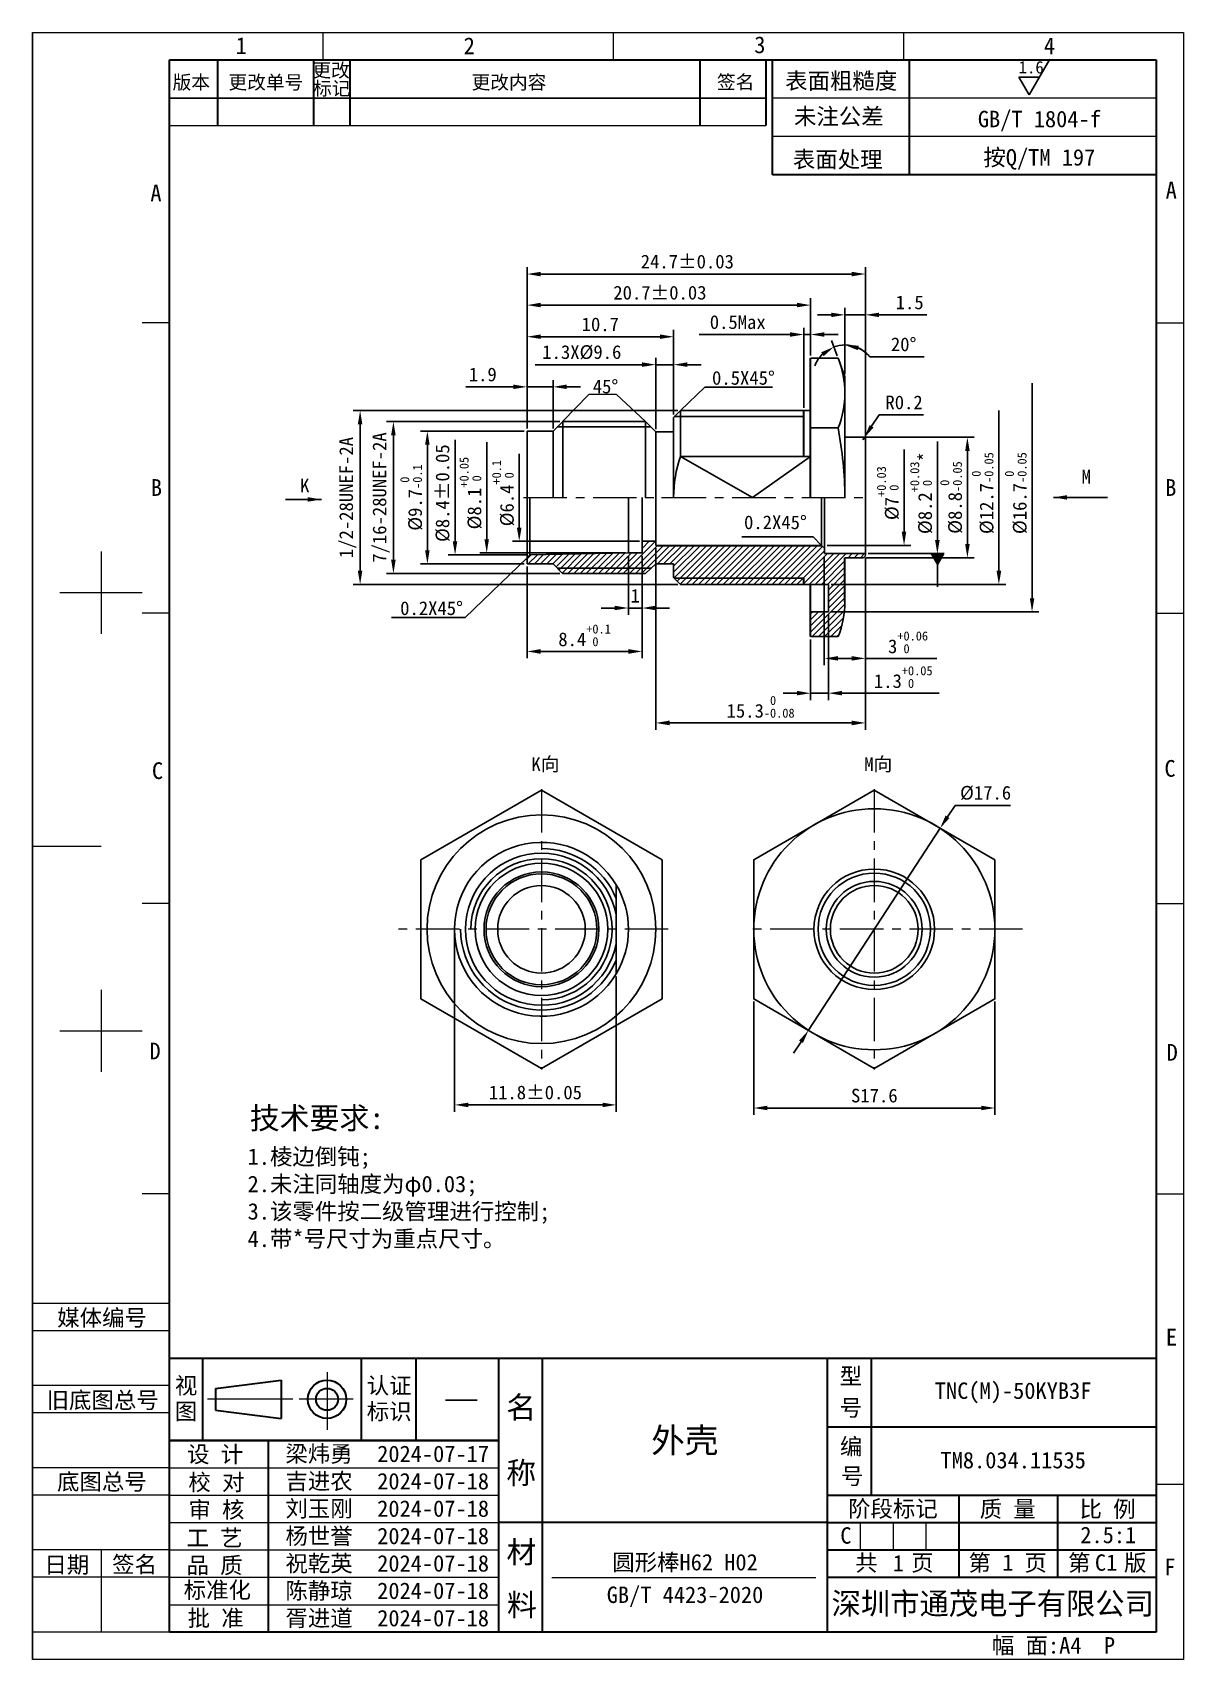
# Model space of a CAD drawing. Header units: millimetres. Extents: x 1759 to 1843, y 749 to 868.
import ezdxf
from ezdxf.enums import TextEntityAlignment as Align

# ---------------------------------------------------------------- set-up
doc = ezdxf.new("R2010")
doc.units = ezdxf.units.MM
doc.linetypes.add('CENTER', pattern=[50.8, 31.75, -6.35, 6.35, -6.35])
doc.linetypes.add('CENTER2', pattern=[28.575, 19.05, -3.175, 3.175, -3.175])
for name, color, linetype, lineweight in [('C2.细实线（尺寸线、尺寸界线、指引线、剖面线、过渡线、基准线、文字等）', 3, 'Continuous', 15), ('C6.图框细线', 3, 'Continuous', 15), ('C7.图框粗线', 7, 'Continuous', 30), ('C8图框中心线', 1, 'CENTER2', 15), ('CENTER', 1, 'CENTER', 15), ('L剖面', 3, 'Continuous', 9), ('OUTCOVER', 7, 'Continuous', 30), ('PINHOLDER', 7, 'Continuous', 30)]:
    doc.layers.add(name, color=color, linetype=linetype, lineweight=lineweight)
for name, color, linetype in [('dim', 3, 'Continuous'), ('L粗线', 7, 'Continuous'), ('图框', 7, 'Continuous')]:
    doc.layers.add(name, color=color, linetype=linetype)
doc.styles.add('Z1.仿宋', font='FangSong_GB2312.ttf')
doc.styles.add('Z5.仿宋4.5mm（名称栏）', font='FangSong_GB2312.ttf', dxfattribs={"height": 4.5})
doc.styles.add('仿宋', font='FangSong_GB2312.ttf')
doc.dimstyles.new('标准', dxfattribs={"dimscale": 0.25, "dimtxt": 2.5, "dimasz": 2.5, "dimexe": 1.25, "dimexo": 0.5, "dimgap": 1, "dimtad": 1, "dimdsep": 46, "dimtxsty": 'Standard', "dimcen": 2.5, "dimclrd": 3, "dimclre": 3, "dimclrt": 4, "dimadec": 0, "dimazin": 0, "dimtm": 1e-09, "dimtfac": 0.66, "dimtmove": 0, "dimatfit": 3, "dimfxl": 0, "dimarcsym": 0})
doc.dimstyles.new('标准0.5', dxfattribs={"dimscale": 0.5, "dimtxt": 2.5, "dimasz": 2.5, "dimexe": 1.25, "dimexo": 0.4, "dimgap": 1, "dimtad": 1, "dimdsep": 46, "dimtxsty": 'Standard', "dimcen": 2.5, "dimadec": 0, "dimazin": 0, "dimtm": 1e-09, "dimtfac": 0.5, "dimtmove": 0, "dimatfit": 3, "dimfxl": 0, "dimarcsym": 0})
doc.dimstyles.new('水平', dxfattribs={"dimtxt": 2.5, "dimasz": 2.5, "dimexe": 1.25, "dimexo": 0, "dimgap": 1, "dimtad": 1, "dimtih": 1, "dimtoh": 1, "dimdsep": 46, "dimlunit": 6, "dimtxsty": 'Standard', "dimcen": 0, "dimclrd": 256, "dimclre": 256, "dimclrt": 256, "dimadec": 0, "dimazin": 0, "dimtm": 0.1, "dimtfac": 0.7, "dimtmove": 0, "dimatfit": 3, "dimfxl": 0, "dimlwd": -1, "dimlwe": -1, "dimarcsym": 0})

msp = doc.modelspace()

# ---------------------------------------------------------------- texts
at = {"layer": 'dim', "char_height": 1, "width": 44.764, "attachment_point": 1, "style": '仿宋'}
for s, insert in [('K', (1778.981, 835.57, -0.322)), ('M', (1836.018, 836.223, -0.322)), ('{\\Ftxt|c134;0.2X45°}', (1811.381, 832.89, -0.322)), ('K向', (1795.862, 815.232)), ('M向', (1820.154, 815.232))]:
    msp.add_mtext(s, dxfattribs=dict(at, insert=insert))
at = {"layer": 'dim', "insert": (1775.302, 789.685, 0), "char_height": 1.6, "attachment_point": 1, "style": '仿宋'}
msp.add_mtext('技术要求:', dxfattribs=at)
at = {"layer": 'dim', "insert": (1775.146, 786.674, 0), "char_height": 1.2, "attachment_point": 1, "style": '仿宋'}
msp.add_mtext_dynamic_manual_height_columns('1.棱边倒钝;\\P2.未注同轴度为φ0.03;\\P3.该零件按二级管理进行控制;\\P4.带*号尺寸为重点尺寸。', width=44.55422, gutter_width=15, heights=[0], dxfattribs=at)
at = {"layer": 'L粗线', "color": 4, "char_height": 1, "attachment_point": 5}
for s, insert in [('45%%D', (1801.271, 842.3, -0.322)), ('0.5X45%%D', (1811.337, 842.927, -0.322)), ('0.2X45%%D', (1788.574, 826.11, -0.322))]:
    msp.add_mtext(s, dxfattribs=dict(at, insert=insert))
at = {"layer": '图框', "color": 3}
msp.add_attdef('1.6', (1831.42, 865.169, 0), 'XX', height=0.9, dxfattribs=at)

# ---------------------------------------------------------------- blocks, each defined once
blk = doc.blocks.new('*D32')
at = {"layer": 'Defpoints', "color": 0, "transparency": 16777216}
for p in [(1820.24, 850.52), (1795.54, 839.04, -0.32), (1820.24, 838, -0.32)]:
    blk.add_point(p, dxfattribs=at)
at = {"layer": 'L粗线', "color": 3, "lineweight": -2, "transparency": 16777216}
for p, q in [((1795.54, 839.24), (1795.54, 851.02)), ((1820.24, 838.2), (1820.24, 851.02)), ((1796.54, 850.52), (1819.24, 850.52))]:
    blk.add_line(p, q, dxfattribs=at)
at = {"layer": 'L粗线', "color": 3, "transparency": 16777216}
for points in [[(1796.54, 850.68), (1796.54, 850.35), (1795.54, 850.52)], [(1819.24, 850.68), (1819.24, 850.35), (1820.24, 850.52)]]:
    blk.add_solid(points, dxfattribs=at)
at = {"layer": 'L粗线', "color": 4, "transparency": 16777216, "insert": (1807.24, 851.42), "char_height": 1, "attachment_point": 5}
blk.add_mtext('24.7\\M+5A1C00.03', dxfattribs=at)
blk = doc.blocks.new('*D21')
at = {"layer": 'Defpoints', "color": 0, "transparency": 16777216}
for p in [(1816.24, 848.25), (1816.24, 844.36), (1795.54, 839.04)]:
    blk.add_point(p, dxfattribs=at)
at = {"layer": 'L粗线', "color": 3, "lineweight": -2, "transparency": 16777216}
for p, q in [((1795.54, 839.24), (1795.54, 848.75)), ((1796.54, 848.25), (1815.24, 848.25)), ((1816.24, 844.56), (1816.24, 848.75))]:
    blk.add_line(p, q, dxfattribs=at)
at = {"layer": 'L粗线', "color": 3, "transparency": 16777216}
for points in [[(1796.54, 848.42), (1796.54, 848.09), (1795.54, 848.25)], [(1815.24, 848.42), (1815.24, 848.09), (1816.24, 848.25)]]:
    blk.add_solid(points, dxfattribs=at)
at = {"layer": 'L粗线', "color": 4, "transparency": 16777216, "insert": (1805.24, 849.15), "char_height": 1, "attachment_point": 5}
blk.add_mtext('20.7\\M+5A1C00.03', dxfattribs=at)
blk = doc.blocks.new('*D22')
at = {"layer": 'Defpoints', "color": 0, "transparency": 16777216}
for p in [(1820.24, 847.54), (1818.74, 843), (1820.24, 838.6)]:
    blk.add_point(p, dxfattribs=at)
at = {"layer": 'L粗线', "color": 3, "lineweight": -2, "transparency": 16777216}
for p, q in [((1817.74, 847.54), (1816.74, 847.54)), ((1818.74, 843.2), (1818.74, 848.04)), ((1818.74, 847.54), (1820.24, 847.54)), ((1820.24, 838.8), (1820.24, 848.04)), ((1821.24, 847.54), (1824.71, 847.54))]:
    blk.add_line(p, q, dxfattribs=at)
at = {"layer": 'L粗线', "color": 3, "transparency": 16777216}
for points in [[(1817.74, 847.7), (1817.74, 847.37), (1818.74, 847.54)], [(1821.24, 847.7), (1821.24, 847.37), (1820.24, 847.54)]]:
    blk.add_solid(points, dxfattribs=at)
at = {"layer": 'L粗线', "color": 4, "transparency": 16777216, "insert": (1823.47, 848.44), "char_height": 1, "attachment_point": 5}
blk.add_mtext('1.5', dxfattribs=at)
blk = doc.blocks.new('*D23')
at = {"layer": 'Defpoints', "color": 0, "transparency": 16777216}
for p in [(1795.54, 845.94), (1806.24, 840.05), (1795.54, 839.04)]:
    blk.add_point(p, dxfattribs=at)
at = {"layer": 'L粗线', "color": 3, "lineweight": -2, "transparency": 16777216}
for p, q in [((1795.54, 839.24), (1795.54, 846.44)), ((1805.24, 845.94), (1796.54, 845.94)), ((1806.24, 840.25), (1806.24, 846.44))]:
    blk.add_line(p, q, dxfattribs=at)
at = {"layer": 'L粗线', "color": 3, "transparency": 16777216}
for points in [[(1796.54, 846.11), (1796.54, 845.78), (1795.54, 845.94)], [(1805.24, 846.11), (1805.24, 845.78), (1806.24, 845.94)]]:
    blk.add_solid(points, dxfattribs=at)
at = {"layer": 'L粗线', "color": 4, "transparency": 16777216, "insert": (1800.89, 846.84), "char_height": 1, "attachment_point": 5}
blk.add_mtext('10.7', dxfattribs=at)
blk = doc.blocks.new('*D24')
at = {"layer": 'Defpoints', "color": 0, "transparency": 16777216}
for p in [(1795.54, 842.28), (1795.54, 839.04), (1797.44, 839.05)]:
    blk.add_point(p, dxfattribs=at)
at = {"layer": 'L粗线', "color": 3, "lineweight": -2, "transparency": 16777216}
for p, q in [((1795.54, 839.24), (1795.54, 842.78)), ((1797.44, 839.25), (1797.44, 842.78)), ((1794.54, 842.28), (1791.07, 842.28)), ((1797.44, 842.28), (1795.54, 842.28)), ((1798.44, 842.28), (1799.44, 842.28))]:
    blk.add_line(p, q, dxfattribs=at)
at = {"layer": 'L粗线', "color": 3, "transparency": 16777216}
for points in [[(1794.54, 842.45), (1794.54, 842.12), (1795.54, 842.28)], [(1798.44, 842.45), (1798.44, 842.12), (1797.44, 842.28)]]:
    blk.add_solid(points, dxfattribs=at)
at = {"layer": 'L粗线', "color": 4, "transparency": 16777216, "insert": (1792.31, 843.18), "char_height": 1, "attachment_point": 5}
blk.add_mtext('1.9', dxfattribs=at)
blk = doc.blocks.new('*D25')
at = {"layer": 'Defpoints', "color": 0, "transparency": 16777216}
for p in [(1806.24, 843.9), (1806.24, 840.05), (1804.94, 839)]:
    blk.add_point(p, dxfattribs=at)
at = {"layer": 'L粗线', "color": 3, "lineweight": -2, "transparency": 16777216}
for p, q in [((1803.94, 843.9), (1796.14, 843.9)), ((1804.94, 839.2), (1804.94, 844.4)), ((1806.24, 843.9), (1804.94, 843.9)), ((1806.24, 840.25), (1806.24, 844.4)), ((1807.24, 843.9), (1808.24, 843.9))]:
    blk.add_line(p, q, dxfattribs=at)
at = {"layer": 'L粗线', "color": 3, "transparency": 16777216}
for points in [[(1803.94, 844.07), (1803.94, 843.74), (1804.94, 843.9)], [(1807.24, 844.07), (1807.24, 843.74), (1806.24, 843.9)]]:
    blk.add_solid(points, dxfattribs=at)
at = {"layer": 'L粗线', "color": 4, "transparency": 16777216, "insert": (1799.54, 844.8), "char_height": 1, "attachment_point": 5}
blk.add_mtext('1.3X%%C9.6', dxfattribs=at)
blk = doc.blocks.new('*D26')
at = {"layer": 'Defpoints', "color": 0, "transparency": 16777216}
for p in [(1794.97, 837.4), (1795.54, 837.4), (1803.94, 831.01)]:
    blk.add_point(p, dxfattribs=at)
at = {"layer": 'L粗线', "color": 3, "lineweight": -2, "transparency": 16777216}
for p, q in [((1794.97, 832.01), (1794.97, 837.4)), ((1803.74, 831.01), (1794.47, 831.01))]:
    blk.add_line(p, q, dxfattribs=at)
at = {"layer": 'L粗线', "color": 3, "transparency": 16777216}
blk.add_solid([(1794.8, 832.01), (1795.14, 832.01), (1794.97, 831.01)], dxfattribs=at)
at = {"layer": 'L粗线', "color": 4, "transparency": 16777216, "insert": (1793.8, 834.52), "char_height": 1, "attachment_point": 5, "rotation": 90}
blk.add_mtext('%%C6.4{\\H0.66;\\S+0.1^  0;}', dxfattribs=at)
blk = doc.blocks.new('_None')
blk = doc.blocks.new('*D27')
at = {"layer": 'Defpoints', "color": 0, "transparency": 16777216}
for p in [(1792.6, 838.25), (1795.54, 838.25), (1802.94, 830.15)]:
    blk.add_point(p, dxfattribs=at)
at = {"layer": 'L粗线', "color": 3, "lineweight": -2, "transparency": 16777216}
for p, q in [((1792.6, 831.15), (1792.6, 838.25)), ((1802.74, 830.15), (1792.1, 830.15))]:
    blk.add_line(p, q, dxfattribs=at)
at = {"layer": 'L粗线', "color": 3, "transparency": 16777216}
blk.add_solid([(1792.43, 831.15), (1792.76, 831.15), (1792.6, 830.15)], dxfattribs=at)
at = {"layer": 'L粗线', "color": 4, "transparency": 16777216, "insert": (1791.43, 834.52), "char_height": 1, "attachment_point": 5, "rotation": 90}
blk.add_mtext('%%C8.1{\\H0.66;\\S+0.05^  0;}', dxfattribs=at)
blk = doc.blocks.new('*D28')
at = {"layer": 'Defpoints', "color": 0, "transparency": 16777216}
for p in [(1790.29, 838.41), (1795.54, 838.41), (1795.74, 830.01)]:
    blk.add_point(p, dxfattribs=at)
at = {"layer": 'L粗线', "color": 3, "lineweight": -2, "transparency": 16777216}
for p, q in [((1790.29, 831.01), (1790.29, 838.41)), ((1795.54, 830.01), (1789.79, 830.01))]:
    blk.add_line(p, q, dxfattribs=at)
at = {"layer": 'L粗线', "color": 3, "transparency": 16777216}
blk.add_solid([(1790.12, 831.01), (1790.45, 831.01), (1790.29, 830.01)], dxfattribs=at)
at = {"layer": 'L粗线', "color": 4, "transparency": 16777216, "insert": (1789.39, 834.52), "char_height": 1, "attachment_point": 5, "rotation": 90}
blk.add_mtext('%%C8.4\\M+5A1C00.05', dxfattribs=at)
blk = doc.blocks.new('*D8')
at = {"layer": 'Defpoints', "color": 0, "transparency": 16777216}
for p in [(1795.54, 839.05), (1788.27, 829.35), (1795.54, 829.35)]:
    blk.add_point(p, dxfattribs=at)
at = {"layer": 'L粗线', "color": 3, "lineweight": -2, "transparency": 16777216}
for p, q in [((1795.34, 839.05), (1787.77, 839.05)), ((1788.27, 838.05), (1788.27, 830.35)), ((1795.34, 829.35), (1787.77, 829.35))]:
    blk.add_line(p, q, dxfattribs=at)
at = {"layer": 'L粗线', "color": 3, "transparency": 16777216}
for points in [[(1788.1, 838.05), (1788.43, 838.05), (1788.27, 839.05)], [(1788.1, 830.35), (1788.43, 830.35), (1788.27, 829.35)]]:
    blk.add_solid(points, dxfattribs=at)
at = {"layer": 'L粗线', "color": 4, "transparency": 16777216, "insert": (1787.1, 834.2), "char_height": 1, "attachment_point": 5, "rotation": 90}
blk.add_mtext('%%C9.7{\\H0.66;\\S 0^ -0.1;}', dxfattribs=at)
blk = doc.blocks.new('*D9')
at = {"layer": 'Defpoints', "color": 0, "transparency": 16777216}
for p in [(1798.14, 839.75), (1785.79, 828.65), (1798.14, 828.65)]:
    blk.add_point(p, dxfattribs=at)
at = {"layer": 'L粗线', "color": 3, "lineweight": -2, "transparency": 16777216}
for p, q in [((1797.94, 839.75), (1785.29, 839.75)), ((1785.79, 838.75), (1785.79, 829.65)), ((1797.94, 828.65), (1785.29, 828.65))]:
    blk.add_line(p, q, dxfattribs=at)
at = {"layer": 'L粗线', "color": 3, "transparency": 16777216}
for points in [[(1785.62, 838.75), (1785.95, 838.75), (1785.79, 839.75)], [(1785.62, 829.65), (1785.95, 829.65), (1785.79, 828.65)]]:
    blk.add_solid(points, dxfattribs=at)
at = {"layer": 'L粗线', "color": 4, "transparency": 16777216, "insert": (1784.89, 834.2), "char_height": 1, "attachment_point": 5, "rotation": 90}
blk.add_mtext('7/16-28UNEF-2A', dxfattribs=at)
blk = doc.blocks.new('*D10')
at = {"layer": 'Defpoints', "color": 0, "transparency": 16777216}
for p in [(1806.74, 840.55), (1783.36, 827.85), (1806.74, 827.85)]:
    blk.add_point(p, dxfattribs=at)
at = {"layer": 'L粗线', "color": 3, "lineweight": -2, "transparency": 16777216}
for p, q in [((1806.54, 840.55), (1782.86, 840.55)), ((1783.36, 839.55), (1783.36, 828.85)), ((1806.54, 827.85), (1782.86, 827.85))]:
    blk.add_line(p, q, dxfattribs=at)
at = {"layer": 'L粗线', "color": 3, "transparency": 16777216}
for points in [[(1783.19, 839.55), (1783.52, 839.55), (1783.36, 840.55)], [(1783.19, 828.85), (1783.52, 828.85), (1783.36, 827.85)]]:
    blk.add_solid(points, dxfattribs=at)
at = {"layer": 'L粗线', "color": 4, "transparency": 16777216, "insert": (1782.46, 834.2), "char_height": 1, "attachment_point": 5, "rotation": 90}
blk.add_mtext('1/2-28UNEF-2A', dxfattribs=at)
blk = doc.blocks.new('*D11')
at = {"layer": 'Defpoints', "color": 0, "transparency": 16777216}
for p in [(1795.54, 829.36), (1803.94, 830.15), (1795.54, 822.96)]:
    blk.add_point(p, dxfattribs=at)
at = {"layer": 'L粗线', "color": 3, "lineweight": -2, "transparency": 16777216}
for p, q in [((1803.94, 829.95), (1803.94, 822.46)), ((1795.54, 829.16), (1795.54, 822.46)), ((1802.94, 822.96), (1796.54, 822.96))]:
    blk.add_line(p, q, dxfattribs=at)
at = {"layer": 'L粗线', "color": 3, "transparency": 16777216}
for points in [[(1796.54, 823.13), (1796.54, 822.79), (1795.54, 822.96)], [(1802.94, 823.13), (1802.94, 822.79), (1803.94, 822.96)]]:
    blk.add_solid(points, dxfattribs=at)
at = {"layer": 'L粗线', "color": 4, "transparency": 16777216, "insert": (1799.74, 824.13), "char_height": 1, "attachment_point": 5}
blk.add_mtext('8.4{\\H0.66;\\S+0.1^  0;}', dxfattribs=at)
blk = doc.blocks.new('*D12')
at = {"layer": 'Defpoints', "color": 0, "transparency": 16777216}
for p in [(1802.94, 830.15), (1803.94, 830.15), (1803.94, 826.13)]:
    blk.add_point(p, dxfattribs=at)
at = {"layer": 'L粗线', "color": 3, "lineweight": -2, "transparency": 16777216}
for p, q in [((1802.94, 829.95), (1802.94, 825.63)), ((1803.94, 829.95), (1803.94, 825.63)), ((1801.94, 826.13), (1800.94, 826.13)), ((1802.94, 826.13), (1803.94, 826.13)), ((1804.94, 826.13), (1805.94, 826.13))]:
    blk.add_line(p, q, dxfattribs=at)
at = {"layer": 'L粗线', "color": 3, "transparency": 16777216}
for points in [[(1801.94, 826.3), (1801.94, 825.97), (1802.94, 826.13)], [(1804.94, 826.3), (1804.94, 825.97), (1803.94, 826.13)]]:
    blk.add_solid(points, dxfattribs=at)
at = {"layer": 'L粗线', "color": 4, "transparency": 16777216, "insert": (1803.44, 827.03), "char_height": 1, "attachment_point": 5}
blk.add_mtext('1', dxfattribs=at)
blk = doc.blocks.new('*D13')
at = {"layer": 'Defpoints', "color": 0, "transparency": 16777216}
for p in [(1804.94, 830.71), (1820.24, 830), (1820.24, 817.74)]:
    blk.add_point(p, dxfattribs=at)
at = {"layer": 'L粗线', "color": 3, "lineweight": -2, "transparency": 16777216}
for p, q in [((1804.94, 830.51), (1804.94, 817.24)), ((1820.24, 829.8), (1820.24, 817.24)), ((1805.94, 817.74), (1819.24, 817.74))]:
    blk.add_line(p, q, dxfattribs=at)
at = {"layer": 'L粗线', "color": 3, "transparency": 16777216}
for points in [[(1805.94, 817.91), (1805.94, 817.57), (1804.94, 817.74)], [(1819.24, 817.91), (1819.24, 817.57), (1820.24, 817.74)]]:
    blk.add_solid(points, dxfattribs=at)
at = {"layer": 'L粗线', "color": 4, "transparency": 16777216, "insert": (1812.59, 818.91), "char_height": 1, "attachment_point": 5}
blk.add_mtext('15.3{\\H0.66;\\S 0^ -0.08;}', dxfattribs=at)
blk = doc.blocks.new('*D14')
at = {"layer": 'Defpoints', "color": 0, "transparency": 16777216}
for p in [(1817.24, 830.1), (1820.24, 830), (1820.24, 822.45)]:
    blk.add_point(p, dxfattribs=at)
at = {"layer": 'L粗线', "color": 3, "lineweight": -2, "transparency": 16777216}
for p, q in [((1817.24, 829.9), (1817.24, 821.95)), ((1820.24, 829.8), (1820.24, 821.95)), ((1818.24, 822.45), (1819.24, 822.45)), ((1820.24, 822.45), (1825.46, 822.45))]:
    blk.add_line(p, q, dxfattribs=at)
at = {"layer": 'L粗线', "color": 3, "transparency": 16777216}
for points in [[(1818.24, 822.62), (1818.24, 822.29), (1817.24, 822.45)], [(1819.24, 822.62), (1819.24, 822.29), (1820.24, 822.45)]]:
    blk.add_solid(points, dxfattribs=at)
at = {"layer": 'L粗线', "color": 4, "transparency": 16777216, "insert": (1823.35, 823.62), "char_height": 1, "attachment_point": 5}
blk.add_mtext('3{\\H0.66;\\S+0.06^  0;}', dxfattribs=at)
blk = doc.blocks.new('*D15')
at = {"layer": 'Defpoints', "color": 0, "transparency": 16777216}
for p in [(1817.54, 825.85), (1816.24, 824.04), (1817.54, 819.91)]:
    blk.add_point(p, dxfattribs=at)
at = {"layer": 'L粗线', "color": 3, "lineweight": -2, "transparency": 16777216}
for p, q in [((1817.54, 825.65), (1817.54, 819.41)), ((1816.24, 823.84), (1816.24, 819.41)), ((1815.24, 819.91), (1814.24, 819.91)), ((1816.24, 819.91), (1817.54, 819.91)), ((1818.54, 819.91), (1825.61, 819.91))]:
    blk.add_line(p, q, dxfattribs=at)
at = {"layer": 'L粗线', "color": 3, "transparency": 16777216}
for points in [[(1815.24, 820.08), (1815.24, 819.75), (1816.24, 819.91)], [(1818.54, 820.08), (1818.54, 819.75), (1817.54, 819.91)]]:
    blk.add_solid(points, dxfattribs=at)
at = {"layer": 'L粗线', "color": 4, "transparency": 16777216, "insert": (1823, 821.08), "char_height": 1, "attachment_point": 5}
blk.add_mtext('1.3{\\H0.66;\\S+0.05^  0;}', dxfattribs=at)
blk = doc.blocks.new('*D16')
at = {"layer": 'Defpoints', "color": 0, "transparency": 16777216}
for p in [(1820.24, 837.7), (1823.06, 837.7), (1817.24, 830.7)]:
    blk.add_point(p, dxfattribs=at)
at = {"layer": 'L粗线', "color": 3, "lineweight": -2, "transparency": 16777216}
for p, q in [((1823.06, 831.7), (1823.06, 837.7)), ((1817.44, 830.7), (1823.56, 830.7))]:
    blk.add_line(p, q, dxfattribs=at)
at = {"layer": 'L粗线', "color": 3, "transparency": 16777216}
blk.add_solid([(1822.89, 831.7), (1823.22, 831.7), (1823.06, 830.7)], dxfattribs=at)
at = {"layer": 'L粗线', "color": 4, "transparency": 16777216, "insert": (1821.89, 834.52), "char_height": 1, "attachment_point": 5, "rotation": 90}
blk.add_mtext('%%C7{\\H0.66;\\S+0.03^  0;}', dxfattribs=at)
blk = doc.blocks.new('*D17')
at = {"layer": 'Defpoints', "color": 0, "transparency": 16777216}
for p in [(1820.24, 838.3), (1825.49, 838.3), (1820.24, 830.1)]:
    blk.add_point(p, dxfattribs=at)
at = {"layer": 'L粗线', "color": 3, "lineweight": -2, "transparency": 16777216}
for p, q in [((1825.49, 831.1), (1825.49, 838.3)), ((1820.44, 830.1), (1825.99, 830.1))]:
    blk.add_line(p, q, dxfattribs=at)
at = {"layer": 'L粗线', "color": 3, "transparency": 16777216}
blk.add_solid([(1825.32, 831.1), (1825.66, 831.1), (1825.49, 830.1)], dxfattribs=at)
at = {"layer": 'L粗线', "color": 4, "transparency": 16777216, "insert": (1824.32, 834.52), "char_height": 1, "attachment_point": 5, "rotation": 90}
blk.add_mtext('%%C8.2{\\H0.66;\\S+0.03^  0;}*', dxfattribs=at)
blk = doc.blocks.new('*D18')
at = {"layer": 'Defpoints', "color": 0, "transparency": 16777216}
for p in [(1819.84, 838.6), (1820.04, 829.8), (1827.68, 829.8)]:
    blk.add_point(p, dxfattribs=at)
at = {"layer": 'L粗线', "color": 3, "lineweight": -2, "transparency": 16777216}
for p, q in [((1820.04, 838.6), (1828.18, 838.6)), ((1827.68, 837.6), (1827.68, 830.8)), ((1820.24, 829.8), (1828.18, 829.8))]:
    blk.add_line(p, q, dxfattribs=at)
at = {"layer": 'L粗线', "color": 3, "transparency": 16777216}
for points in [[(1827.52, 837.6), (1827.85, 837.6), (1827.68, 838.6)], [(1827.52, 830.8), (1827.85, 830.8), (1827.68, 829.8)]]:
    blk.add_solid(points, dxfattribs=at)
at = {"layer": 'L粗线', "color": 4, "transparency": 16777216, "insert": (1826.51, 834.2), "char_height": 1, "attachment_point": 5, "rotation": 90}
blk.add_mtext('%%C8.8{\\H0.66;\\S 0^ -0.05;}', dxfattribs=at)
blk = doc.blocks.new('*D19')
at = {"layer": 'Defpoints', "color": 0, "transparency": 16777216}
for p in [(1820.24, 840.55), (1829.98, 840.55), (1817.54, 827.85)]:
    blk.add_point(p, dxfattribs=at)
at = {"layer": 'L粗线', "color": 3, "lineweight": -2, "transparency": 16777216}
for p, q in [((1829.98, 828.85), (1829.98, 840.55)), ((1817.74, 827.85), (1830.48, 827.85))]:
    blk.add_line(p, q, dxfattribs=at)
at = {"layer": 'L粗线', "color": 3, "transparency": 16777216}
blk.add_solid([(1829.81, 828.85), (1830.15, 828.85), (1829.98, 827.85)], dxfattribs=at)
at = {"layer": 'L粗线', "color": 4, "transparency": 16777216, "insert": (1828.81, 834.52), "char_height": 1, "attachment_point": 5, "rotation": 90}
blk.add_mtext('%%C12.7{\\H0.66;\\S 0^ -0.05;}', dxfattribs=at)
blk = doc.blocks.new('*D20')
at = {"layer": 'Defpoints', "color": 0, "transparency": 16777216}
for p in [(1817.54, 842.55), (1832.4, 842.55), (1817.54, 825.85)]:
    blk.add_point(p, dxfattribs=at)
at = {"layer": 'L粗线', "color": 3, "lineweight": -2, "transparency": 16777216}
for p, q in [((1832.4, 826.85), (1832.4, 842.55)), ((1817.74, 825.85), (1832.9, 825.85))]:
    blk.add_line(p, q, dxfattribs=at)
at = {"layer": 'L粗线', "color": 3, "transparency": 16777216}
blk.add_solid([(1832.24, 826.85), (1832.57, 826.85), (1832.4, 825.85)], dxfattribs=at)
at = {"layer": 'L粗线', "color": 4, "transparency": 16777216, "insert": (1831.23, 834.52), "char_height": 1, "attachment_point": 5, "rotation": 90}
blk.add_mtext('%%C16.7{\\H0.66;\\S 0^ -0.05;}', dxfattribs=at)
blk = doc.blocks.new('*D29')
at = {"layer": 'Defpoints', "color": 0, "transparency": 16777216}
for p in [(1818.2, 845.28), (1818.25, 844.36), (1818.74, 843), (1818.74, 843), (1818.74, 834.2)]:
    blk.add_point(p, dxfattribs=at)
at = {"layer": 'L粗线', "color": 3, "transparency": 16777216}
for p, q in [((1818.18, 844.55), (1817.77, 845.67)), ((1818.74, 843.2), (1818.74, 845.84)), ((1820.55, 844.48), (1824.52, 844.48))]:
    blk.add_line(p, q, dxfattribs=at)
for start, end in [(90.0006, 109.9964), (39.3301, 90.0006), (40.5833, 65.2919), (134.7051, 159.4138)]:
    blk.add_arc((1818.74, 843), 2.34, start, end, dxfattribs=at)
for points in [[(1817.01, 844.8), (1817.19, 844.52), (1817.94, 845.2)], [(1819.68, 844.96), (1819.75, 845.29), (1818.74, 845.34)]]:
    blk.add_solid(points, dxfattribs=at)
at = {"layer": 'L粗线', "color": 4, "transparency": 16777216, "insert": (1823.03, 845.38), "char_height": 1, "attachment_point": 5}
blk.add_mtext('20°', dxfattribs=at)
blk = doc.blocks.new('*D30')
at = {"layer": 'Defpoints', "color": 0, "transparency": 16777216}
for p in [(1815.74, 846.1), (1816.24, 844.36, -0.32), (1815.74, 840.55, -0.32)]:
    blk.add_point(p, dxfattribs=at)
at = {"layer": 'L粗线', "color": 3, "lineweight": -2, "transparency": 16777216}
for p, q in [((1814.74, 846.1), (1808.11, 846.1)), ((1815.74, 840.75), (1815.74, 846.6)), ((1816.24, 846.1), (1815.74, 846.1)), ((1816.24, 844.56), (1816.24, 846.6)), ((1817.24, 846.1), (1818.24, 846.1))]:
    blk.add_line(p, q, dxfattribs=at)
at = {"layer": 'L粗线', "color": 3, "transparency": 16777216}
for points in [[(1814.74, 846.27), (1814.74, 845.94), (1815.74, 846.1)], [(1817.24, 846.27), (1817.24, 845.94), (1816.24, 846.1)]]:
    blk.add_solid(points, dxfattribs=at)
at = {"layer": 'L粗线', "color": 4, "transparency": 16777216, "insert": (1810.92, 847), "char_height": 1, "attachment_point": 5}
blk.add_mtext('0.5Max', dxfattribs=at)
blk = doc.blocks.new('*D31')
at = {"layer": 'Defpoints', "color": 0, "transparency": 16777216}
for p in [(1820.04, 838.4), (1820.15, 838.56, 0.05)]:
    blk.add_point(p, dxfattribs=at)
at = {"layer": 'L粗线', "color": 3, "transparency": 16777216}
for p, q in [((1821.24, 840.24), (1820.69, 839.4)), ((1824.47, 840.24), (1821.24, 840.24)), ((1820.04, 838.4), (1820.15, 838.56))]:
    blk.add_line(p, q, dxfattribs=at)
blk.add_solid([(1820.55, 839.49), (1820.83, 839.31), (1820.15, 838.56)], dxfattribs=at)
at = {"layer": 'L粗线', "color": 4, "transparency": 16777216, "insert": (1823.06, 841.14), "char_height": 1, "attachment_point": 5}
blk.add_mtext('R0.2', dxfattribs=at)
blk = doc.blocks.new('表头')
blk.add_line((108.81, -7), (108.81, -7))
at = {"layer": 'C6.图框细线'}
for p, q in [((0, 0), (108.81, 0)), ((108.81, -7), (0, -7))]:
    blk.add_line(p, q, dxfattribs=at)
at = {"layer": 'C7.图框粗线'}
for p, q in [((8.75, 0), (8.75, -7)), ((26.29, 0), (26.29, -7)), ((32.88, 0), (32.88, -7)), ((96.75, 0), (96.75, -7)), ((108.81, 0), (108.81, -7)), ((108.81, 0), (108.81, -7)), ((108.81, 0), (108.81, -7))]:
    blk.add_line(p, q, dxfattribs=at)
at = {"layer": 'C6.图框细线', "style": 'Z1.仿宋'}
for s, p in [('版本', (0.55, -5.33)), ('更改单号', (10.75, -5.33)), ('更改', (26.06, -3.14)), ('更改内容', (55.11, -5.33)), ('签名', (99.88, -5.28)), ('标记', (26.19, -6.45))]:
    blk.add_text(s, height=2.5, dxfattribs=at).set_placement(p)
blk = doc.blocks.new('CAD_RECORD')
at = {"layer": 'C6.图框细线'}
for p, q in [((0, 0), (108.81, 0)), ((0, -5), (108.8, -5))]:
    blk.add_line(p, q, dxfattribs=at)
at = {"layer": 'C7.图框粗线'}
for p, q in [((8.75, 0), (8.75, -5)), ((26.29, 0), (26.29, -5)), ((32.88, 0), (32.88, -5)), ((96.75, 0), (96.75, -5)), ((108.81, 0), (108.81, -5))]:
    blk.add_line(p, q, dxfattribs=at)
at = {"layer": 'C6.图框细线', "style": 'Z1.仿宋', "flags": 8}
for tag, p in [('版本', (4.01, -2.5)), ('更改单号', (17.52, -2.5)), ('更改标记', (29.58, -2.5)), ('签名', (102.78, -2.5))]:
    blk.add_attdef(tag, text='', height=2.5, dxfattribs=at).set_placement(p, align=Align.MIDDLE_CENTER)
blk.add_attdef('更改内容', text='', height=2.5, dxfattribs=at).set_placement((34.08, -2.5), align=Align.MIDDLE_LEFT)
blk = doc.blocks.new('CAD_TITLE1')
at = {"layer": 'C6.图框细线'}
for p, q in [((1654.05, 602.02), (1654.05, 899.02)), ((1654.05, 899.02), (1864.05, 899.02)), ((1654.05, 899.02), (1654.05, 602.02)), ((1707.05, 894.02), (1707.05, 899.02)), ((1760.05, 894.02), (1760.05, 899.02)), ((1813.05, 894.02), (1813.05, 899.02)), ((1864.05, 899.02), (1864.05, 602.02)), ((1859.05, 887.02), (1789.05, 887.02)), ((1859.05, 880.02), (1789.05, 880.02)), ((1859.05, 880.02), (1789.05, 880.02)), ((1679.05, 846.02), (1674.05, 846.02)), ((1859.05, 846.02), (1864.05, 846.02)), ((1666.55, 804.28), (1666.55, 789.28)), ((1659.05, 796.78), (1674.05, 796.78)), ((1679.05, 793.02), (1674.05, 793.02)), ((1859.05, 793.02), (1864.05, 793.02)), ((1654.05, 750.52), (1666.55, 750.52)), ((1679.05, 740.02), (1674.05, 740.02)), ((1859.05, 740.02), (1864.05, 740.02)), ((1666.55, 724.28), (1666.55, 709.28)), ((1659.05, 716.78), (1674.05, 716.78)), ((1679.05, 687.02), (1674.05, 687.02)), ((1859.05, 687.02), (1864.05, 687.02)), ((1859.05, 683.02), (1859.05, 676.02)), ((1859.05, 676.02), (1859.05, 669.02)), ((1679.04, 667.02), (1654.04, 667.02)), ((1679.04, 662.02), (1654.04, 662.02)), ((1679.04, 652.02), (1654.04, 652.02)), ((1679.04, 647.02), (1654.04, 647.02)), ((1679.04, 637.02), (1654.04, 637.02)), ((1679.05, 637.02), (1739.05, 637.02)), ((1679.05, 637.02), (1739.05, 637.02)), ((1859.05, 634.02), (1864.05, 634.02)), ((1679.04, 632.02), (1654.04, 632.02)), ((1679.05, 632.02), (1739.05, 632.02)), ((1679.05, 632.02), (1739.05, 632.02)), ((1679.05, 627.02), (1739.05, 627.02)), ((1679.05, 627.02), (1739.05, 627.02)), ((1679.05, 627.02), (1739.05, 627.02)), ((1679.05, 627.02), (1739.05, 627.02)), ((1805.05, 627.02), (1805.05, 622.02)), ((1811.05, 627.02), (1811.05, 622.02)), ((1817.05, 627.02), (1817.05, 622.02)), ((1679.04, 622.02), (1654.04, 622.02)), ((1666.54, 622.02), (1666.54, 607.02)), ((1679.05, 622.02), (1739.05, 622.02)), ((1679.05, 622.02), (1739.05, 622.02)), ((1679.04, 617.02), (1654.04, 617.02)), ((1679.05, 617.02), (1739.05, 617.02)), ((1679.05, 617.02), (1739.05, 617.02)), ((1748.8, 616.98), (1796.95, 616.98)), ((1679.05, 612.02), (1739.05, 612.02)), ((1679.05, 612.02), (1739.05, 612.02)), ((1679.04, 607.02), (1654.04, 607.02)), ((1864.05, 602.02), (1654.05, 602.02)), ((1864.05, 602.02), (1654.05, 602.02))]:
    blk.add_line(p, q, dxfattribs=at)
at = {"layer": 'C7.图框粗线'}
for p, q in [((1679.05, 894.02), (1859.05, 894.02)), ((1679.05, 607.02), (1679.05, 894.02)), ((1859.05, 894.02), (1859.05, 607.02)), ((1789.05, 873.02), (1789.05, 893.92)), ((1814.05, 873.02), (1814.05, 893.92)), ((1859.05, 873.02), (1789.05, 873.02)), ((1685.05, 657.02), (1685.05, 642.06)), ((1714.05, 642.02), (1714.05, 657.02)), ((1724.05, 642.02), (1724.05, 657.02)), ((1739.05, 657.02), (1739.05, 607.02)), ((1739.05, 657.02), (1859.05, 657.02)), ((1739.05, 657.02), (1859.05, 657.02)), ((1747.05, 657.02), (1747.05, 607.02)), ((1799.05, 657.02), (1799.05, 607.02)), ((1799.05, 657.02), (1799.05, 607.02)), ((1807.05, 657.02), (1807.05, 632.02)), ((1687.42, 651.52), (1699.42, 653.02)), ((1687.42, 651.52), (1687.42, 647.52)), ((1699.42, 653.02), (1699.42, 646.02)), ((1687.42, 647.52), (1699.42, 646.02)), ((1799.05, 644.52), (1859.05, 644.52)), ((1679.05, 642.02), (1739.05, 642.02)), ((1679.05, 642.02), (1739.05, 642.02)), ((1697.05, 642.02), (1697.05, 607.02)), ((1799.05, 632.02), (1859.05, 632.02)), ((1823.05, 632.02), (1823.05, 617.02)), ((1841.05, 632.02), (1841.05, 617.02)), ((1799.05, 627.02), (1739.05, 627.02)), ((1799.05, 627.02), (1859.05, 627.02)), ((1799.05, 627.02), (1859.05, 627.02)), ((1799.05, 622.02), (1859.05, 622.02)), ((1799.05, 622.02), (1859.05, 622.02)), ((1799.05, 617.02), (1859.05, 617.02)), ((1859.05, 607.02), (1679.05, 607.02))]:
    blk.add_line(p, q, dxfattribs=at)
blk.add_lwpolyline([(1679.05, 657.02), (1739.05, 657.02), (1739.05, 642.02), (1679.05, 642.02)], close=True, dxfattribs=at)
for radius in [3.5, 2]:
    blk.add_circle((1707.78, 649.52), radius, dxfattribs=at)
at = {"layer": 'C8图框中心线'}
for p, q in [((1707.78, 654.48), (1707.78, 643.93)), ((1701.54, 649.52), (1685.95, 649.52)), ((1712.54, 649.52), (1702.68, 649.52))]:
    blk.add_line(p, q, dxfattribs=at)
at = {"layer": 'C6.图框细线', "style": 'Z1.仿宋'}
for s, height, width, p in [('1', 3.06, 0.980392, (1691.11, 895.11)), ('2', 3.06, 0.980392, (1732.71, 895.07)), ('3', 3.06, 0.980392, (1785.73, 895.26)), ('4', 3.06, 0.980392, (1838.57, 895.07)), ('A', 3.06, 0.980392, (1675.54, 868.2)), ('A', 3.06, 0.980392, (1860.8, 868.72)), ('B', 3.06, 0.980392, (1675.63, 814.44)), ('B', 3.06, 0.980392, (1860.71, 814.44)), ('C', 3.06, 0.980392, (1860.57, 763.16)), ('C', 3.06, 0.980392, (1675.82, 762.75)), ('D', 3.06, 0.980392, (1675.38, 711.57)), ('D', 3.06, 0.980392, (1860.98, 711.32)), ('E', 3.06, 0.980392, (1860.84, 659.34)), ('F', 3.06, 0.980392, (1860.56, 617.38)), ('深圳市通茂电子有限公司', 4, 0.98, (1799.84, 610.23))]:
    blk.add_text(s, height=height, dxfattribs=dict(at, width=width)).set_placement(p)
blk.add_text('表面粗糙度', height=3, dxfattribs=at).set_placement((1801.6, 890.27), align=Align.MIDDLE)
for s, height, p in [('未注公差', 3, (1792.98, 882.22)), ('表面处理', 3, (1792.78, 874.36)), ('媒体编号', 3, (1658.55, 662.91)), ('视', 3, (1680.02, 650.53)), ('认证', 3, (1715.02, 650.53)), ('型', 3, (1801.32, 652.25)), ('旧底图总号', 3, (1656.61, 647.87)), ('名', 4, (1740.48, 646.05)), ('图', 3, (1680.02, 645.8)), ('标识', 3, (1715.02, 645.8)), ('号', 3, (1801.32, 646.47)), ('编', 3, (1801.37, 639.41)), ('设 计', 3, (1682.25, 637.98)), ('称', 4, (1740.48, 634.1)), ('底图总号', 3, (1658.51, 632.97)), ('校 对', 3, (1682.48, 632.88)), ('号', 3, (1801.55, 633.99)), ('审 核', 3, (1682.48, 627.88)), ('阶段标记', 3, (1802.85, 628.05)), ('质 量', 3, (1826.87, 627.99)), ('比 例', 3, (1845.08, 627.99)), ('工 艺', 3, (1682.15, 622.72)), ('材', 4, (1740.52, 619.62)), ('日期', 3, (1656.2, 617.81)), ('签名', 3, (1668.57, 617.88)), ('品 质', 3, (1682.15, 617.72)), ('共   页', 3, (1804.15, 618.18)), ('第   页', 3, (1824.82, 618.18)), ('第   版', 3, (1842.99, 618.18)), ('标准化', 3, (1681.62, 613.21)), ('料', 4, (1740.62, 609.99)), ('批 准', 3, (1682.34, 608.08)), ('幅 面:A4  P', 3, (1829.1, 603.1))]:
    blk.add_text(s, height=height, dxfattribs=at).set_placement(p)
for tag, p in [('CCD', (1837.75, 888.74)), ('GC', (1837.75, 881.74)), ('SURFACE', (1837.75, 874.74)), ('UNICODE', (1832.97, 649.59)), ('PARTNO', (1832.98, 636.91)), ('C', (1802.45, 623.16)), ('S', (1808.27, 623.16)), ('D', (1814.18, 623.07)), ('P', (1820.18, 622.98)), ('CAPPWEIGHT', (1832.33, 623.25)), ('Y', (1850.33, 623.25)), ('MATERIAL', (1773.1, 618.28)), ('P1', (1812.02, 618.09)), ('P2', (1832.01, 618.21)), ('VER', (1849.93, 618.21)), ('BZ', (1773.1, 612.33))]:
    blk.add_attdef(tag, text='', height=3, dxfattribs=at).set_placement(p, align=Align.CENTER)
at = {"layer": 'C6.图框细线', "style": 'Z5.仿宋4.5mm（名称栏）'}
blk.add_attdef('PARTNAME', text='', height=4.5, dxfattribs=at).set_placement((1773.03, 642.02), align=Align.MIDDLE_CENTER)
at = {"layer": 'C6.图框细线', "style": 'Z1.仿宋'}
for tag, p in [('SJ', (1700.19, 638.07)), ('设计日期', (1716.93, 638.07)), ('JD', (1700.19, 633.07)), ('校对日期', (1716.93, 633.07)), ('SH', (1700.19, 628.07)), ('审核日期', (1716.93, 628.07)), ('GY', (1700.19, 623.07)), ('工艺日期', (1716.93, 623.07)), ('PZ', (1700.19, 618.07)), ('品质日期', (1716.93, 618.07)), ('BZH', (1700.19, 613.07)), ('标准化日期', (1716.93, 613.07)), ('PZH', (1700.19, 608.07)), ('批准日期', (1716.93, 608.07)), ('页码', (1852.42, 603.1))]:
    blk.add_attdef(tag, p, '', height=3, dxfattribs=at)
blk = doc.blocks.new('*D39')
at = {"layer": 'Defpoints', "color": 0, "transparency": 16777216}
for p in [(1790.25, 802.67), (1802.05, 799.42), (1802.05, 789.85)]:
    blk.add_point(p, dxfattribs=at)
at = {"layer": 'L粗线', "color": 3, "lineweight": -2, "transparency": 16777216}
for p, q in [((1790.25, 802.47), (1790.25, 789.35)), ((1802.05, 799.22), (1802.05, 789.35)), ((1791.25, 789.85), (1801.05, 789.85))]:
    blk.add_line(p, q, dxfattribs=at)
at = {"layer": 'L粗线', "color": 3, "transparency": 16777216}
for points in [[(1791.25, 790.01), (1791.25, 789.68), (1790.25, 789.85)], [(1801.05, 790.01), (1801.05, 789.68), (1802.05, 789.85)]]:
    blk.add_solid(points, dxfattribs=at)
at = {"layer": 'L粗线', "color": 4, "transparency": 16777216, "insert": (1796.15, 790.75), "char_height": 1, "attachment_point": 5}
blk.add_mtext('11.8\\M+5A1C00.05', dxfattribs=at)
blk = doc.blocks.new('*D40')
at = {"layer": 'Defpoints', "color": 0, "transparency": 16777216}
for p in [(1812.09, 797.59), (1829.69, 797.59), (1829.69, 789.62)]:
    blk.add_point(p, dxfattribs=at)
at = {"layer": 'L粗线', "color": 3, "lineweight": -2, "transparency": 16777216}
for p, q in [((1812.09, 797.39), (1812.09, 789.12)), ((1829.69, 797.39), (1829.69, 789.12)), ((1813.09, 789.62), (1828.69, 789.62))]:
    blk.add_line(p, q, dxfattribs=at)
at = {"layer": 'L粗线', "color": 3, "transparency": 16777216}
for points in [[(1813.09, 789.79), (1813.09, 789.46), (1812.09, 789.62)], [(1828.69, 789.79), (1828.69, 789.46), (1829.69, 789.62)]]:
    blk.add_solid(points, dxfattribs=at)
at = {"layer": 'L粗线', "color": 4, "transparency": 16777216, "insert": (1820.89, 790.52), "char_height": 1, "attachment_point": 5}
blk.add_mtext('S17.6', dxfattribs=at)
blk = doc.blocks.new('*D41')
at = {"layer": 'Defpoints', "color": 0, "transparency": 16777216}
for p in [(1825.69, 810.05), (1816.09, 795.3)]:
    blk.add_point(p, dxfattribs=at)
at = {"layer": 'L粗线', "color": 3, "transparency": 16777216}
for p, q in [((1826.78, 811.72), (1826.23, 810.88)), ((1830.84, 811.72), (1826.78, 811.72)), ((1816.09, 795.3), (1825.69, 810.05)), ((1815.54, 794.46), (1815, 793.62))]:
    blk.add_line(p, q, dxfattribs=at)
for points in [[(1826.09, 810.98), (1826.37, 810.79), (1825.69, 810.05)], [(1815.4, 794.55), (1815.68, 794.37), (1816.09, 795.3)]]:
    blk.add_solid(points, dxfattribs=at)
at = {"layer": 'L粗线', "color": 4, "transparency": 16777216, "insert": (1829.01, 812.62), "char_height": 1, "attachment_point": 5}
blk.add_mtext('%%C17.6', dxfattribs=at)

# ---------------------------------------------------------------- dimensions: what is measured, and where the dimension line sits
at = {"layer": 'L粗线'}
for base, p1, p2, override, picture, middle in [((1820.242, 850.517), (1795.542, 839.041, -0.322), (1820.242, 838.003, -0.322), {"dimscale": 0.4, "dimtol": 1, "dimtp": 0.03, "dimtm": 0.03, "dimtfac": 1}, '*D32', (1807.242, 850.517)), ((1816.242, 848.253, -0.322), (1795.542, 839.041, -0.322), (1816.242, 844.364, -0.322), {"dimscale": 0.4, "dimgap": 1, "dimtol": 1, "dimlim": 0, "dimtp": 0.03, "dimtm": 0.03, "dimtfac": 1}, '*D21', (1805.242, 848.253, -0.322)), ((1820.242, 847.537, -0.322), (1818.742, 843.003, -0.322), (1820.242, 838.603, -0.322), {"dimscale": 0.4}, '*D22', (1823.475, 847.537, -0.322)), ((1820.242, 817.738, -0.322), (1804.942, 830.707, -0.322), (1820.242, 830.003, -0.322), {"dimscale": 0.4, "dimtol": 1, "dimtm": 0.08}, '*D13', (1812.592, 817.738, -0.322)), ((1795.542, 822.96, -0.322), (1803.942, 830.155, -0.322), (1795.542, 829.365, -0.322), {"dimscale": 0.4, "dimgap": 1, "dimtol": 1, "dimlim": 0, "dimtp": 0.1, "dimtm": 0}, '*D11', (1799.742, 822.96, -0.322)), ((1803.942, 826.132, -0.322), (1802.942, 830.155, -0.322), (1803.942, 830.155, -0.322), {"dimscale": 0.4}, '*D12', (1803.442, 826.132, -0.322)), ((1820.242, 822.453, -0.322), (1817.242, 830.103, -0.322), (1820.242, 830.003, -0.322), {"dimscale": 0.4, "dimtol": 1, "dimtp": 0.06, "dimtm": 0}, '*D14', (1823.352, 822.453, -0.322)), ((1817.542, 819.912, -0.322), (1816.242, 824.042, -0.322), (1817.542, 825.855, -0.322), {"dimscale": 0.4, "dimtol": 1, "dimtp": 0.05, "dimtm": 0}, '*D15', (1822.996, 819.912, -0.322)), ((1802.047, 789.848), (1790.247, 802.671), (1802.047, 799.419), {"dimscale": 0.4, "dimgap": 1, "dimtol": 1, "dimlim": 0, "dimtp": 0.05, "dimtm": 0.05, "dimtfac": 1}, '*D39', (1796.147, 789.848)), ((1829.686, 789.624), (1812.086, 797.59), (1829.686, 797.59), {"dimscale": 0.4, "dimpost": 'S<>'}, '*D40', (1820.886, 789.624))]:
    dim = msp.add_linear_dim(base=base, p1=p1, p2=p2, dimstyle='标准', override=override, dxfattribs=at)
    dim.commit()
    dim.dimension.update_dxf_attribs({"geometry": picture, "text_midpoint": middle, "dimtype": 160})
for base, p1, picture, middle in [((1795.542, 845.942, -0.322), (1806.242, 840.051, -0.322), '*D23', (1800.892, 846.842, -0.322)), ((1795.542, 842.284, -0.322), (1797.442, 839.053, -0.322), '*D24', (1792.308, 843.184, -0.322))]:
    dim = msp.add_linear_dim(base=base, p1=p1, p2=(1795.542, 839.041, -0.322), dimstyle='标准', override={"dimscale": 0.4}, dxfattribs=at)
    dim.commit()
    dim.dimension.update_dxf_attribs({"geometry": picture, "text_midpoint": middle})
dim = msp.add_linear_dim(base=(1815.742, 846.103), p1=(1816.242, 844.364, -0.322), p2=(1815.742, 840.555, -0.322), text='<>Max', dimstyle='标准', override={"dimscale": 0.4}, dxfattribs=at)
dim.commit()
dim.dimension.update_dxf_attribs({"geometry": '*D30', "text_midpoint": (1810.925, 847.003)})
dim = msp.add_angular_dim_2l(base=(1818.203, 845.277), line1=((1818.742, 843.003, -0.322), (1818.246, 844.364, -0.322)), line2=((1818.742, 834.205, -0.322), (1818.742, 843.003, -0.322)), dimstyle='水平', override={"dimscale": 0.4, "dimtxt": 2.5, "dimasz": 2.5, "dimexe": 1.25, "dimexo": 0.5, "dimgap": 1, "dimpost": '<>', "dimclrd": 3, "dimclre": 3, "dimclrt": 4}, dxfattribs=at)
dim.commit()
dim.dimension.update_dxf_attribs({"geometry": '*D29', "text_midpoint": (1823.033, 845.384, -0.322)})
dim = msp.add_linear_dim(base=(1806.242, 843.903, -0.322), p1=(1804.942, 839.005, -0.322), p2=(1806.242, 840.051, -0.322), text='<>X%%C9.6', dimstyle='标准', override={"dimscale": 0.4}, dxfattribs=at)
dim.commit()
dim.dimension.update_dxf_attribs({"geometry": '*D25', "text_midpoint": (1799.542, 843.903, -0.322), "dimtype": 160})
for base, p1, p2, override, picture, middle in [((1832.402, 842.551, -0.322), (1817.542, 825.855, -0.322), (1817.542, 842.551, -0.322), {"dimscale": 0.4, "dimgap": 1, "dimpost": '%%C<>', "dimblk2": 'None', "dimsah": 1, "dimse2": 1, "dimtol": 1, "dimlim": 0, "dimtp": 0, "dimtm": 0.05, "dimtfac": 0.66}, '*D20', (1832.402, 834.515, -0.322)), ((1790.286, 838.413, -0.322), (1795.742, 830.009, -0.322), (1795.542, 838.413, -0.322), {"dimscale": 0.4, "dimgap": 1, "dimpost": '%%C<>', "dimblk2": 'None', "dimsah": 1, "dimse2": 1, "dimtol": 1, "dimlim": 0, "dimtp": 0.05, "dimtm": 0.05, "dimtfac": 1}, '*D28', (1790.286, 834.523, -0.322)), ((1829.981, 840.553, -0.322), (1817.542, 827.855, -0.322), (1820.242, 840.553, -0.322), {"dimscale": 0.4, "dimgap": 1, "dimpost": '%%C<>', "dimblk2": 'None', "dimsah": 1, "dimse2": 1, "dimtol": 1, "dimlim": 0, "dimtm": 0.05}, '*D19', (1829.981, 834.516, -0.322)), ((1788.268, 829.353, -0.322), (1795.542, 839.053, -0.322), (1795.542, 829.353, -0.322), {"dimscale": 0.4, "dimgap": 1, "dimpost": '%%C<>', "dimtol": 1, "dimlim": 0, "dimtm": 0.1, "dimtfac": 0.66}, '*D8', (1788.268, 834.203, -0.322)), ((1792.598, 838.253, -0.322), (1802.942, 830.155, -0.322), (1795.542, 838.253, -0.322), {"dimscale": 0.4, "dimpost": '%%C<>', "dimblk2": 'None', "dimsah": 1, "dimse2": 1, "dimtol": 1, "dimtp": 0.05, "dimtm": 0, "dimtfac": 0.66}, '*D27', (1792.598, 834.516, -0.322)), ((1794.969, 837.403, -0.322), (1803.942, 831.007, -0.322), (1795.542, 837.403, -0.322), {"dimscale": 0.4, "dimgap": 1, "dimpost": '%%C<>', "dimblk2": 'None', "dimsah": 1, "dimse2": 1, "dimtol": 1, "dimlim": 0, "dimtp": 0.1, "dimtm": 0, "dimtfac": 0.66}, '*D26', (1794.969, 834.517, -0.322)), ((1823.056, 837.703, -0.322), (1817.242, 830.703, -0.322), (1820.242, 837.703, -0.322), {"dimscale": 0.4, "dimgap": 1, "dimpost": '%%C<>', "dimblk2": 'None', "dimsah": 1, "dimse2": 1, "dimtol": 1, "dimlim": 0, "dimtp": 0.03, "dimtm": 0}, '*D16', (1823.056, 834.515, -0.322)), ((1827.682, 829.803, -0.322), (1819.842, 838.603, -0.322), (1820.042, 829.803, -0.322), {"dimscale": 0.4, "dimgap": 1, "dimpost": '%%C<>', "dimtol": 1, "dimlim": 0, "dimtp": 0, "dimtm": 0.05, "dimtfac": 0.66}, '*D18', (1827.682, 834.203, -0.322))]:
    dim = msp.add_linear_dim(base=base, p1=p1, p2=p2, angle=90, dimstyle='标准', override=override, dxfattribs=at)
    dim.commit()
    dim.dimension.update_dxf_attribs({"geometry": picture, "text_midpoint": middle, "dimtype": 160})
dim = msp.add_radius_dim(center=(1820.042, 838.403, -0.322), mpoint=(1820.147, 838.565, -0.272), dimstyle='水平', override={"dimscale": 0.4, "dimexo": 0.5, "dimpost": 'R<>', "dimclrd": 3, "dimclre": 3, "dimclrt": 4}, dxfattribs=at)
dim.commit()
dim.dimension.update_dxf_attribs({"geometry": '*D31', "text_midpoint": (1823.057, 841.14, -0.322)})
for base, p1, p2, text, override, picture, middle in [((1783.357, 827.855, -0.322), (1806.742, 840.551, -0.322), (1806.742, 827.855, -0.322), '1/2-28UNEF-2A', {"dimscale": 0.4}, '*D10', (1783.357, 834.203, -0.322)), ((1785.788, 828.651, -0.322), (1798.142, 839.755, -0.322), (1798.142, 828.651, -0.322), '7/16-28UNEF-2A', {"dimscale": 0.4, "dimpost": '%%C<>'}, '*D9', (1785.788, 834.203, -0.322)), ((1825.491, 838.303, -0.322), (1820.242, 830.103, -0.322), (1820.242, 838.303, -0.322), '<>*', {"dimscale": 0.4, "dimpost": '%%C<>', "dimblk2": 'None', "dimsah": 1, "dimse2": 1, "dimtol": 1, "dimtp": 0.03, "dimtm": 0}, '*D17', (1825.491, 834.515, -0.322))]:
    dim = msp.add_linear_dim(base=base, p1=p1, p2=p2, angle=90, text=text, dimstyle='标准', override=override, dxfattribs=at)
    dim.commit()
    dim.dimension.update_dxf_attribs({"geometry": picture, "text_midpoint": middle, "dimtype": 160})
dim = msp.add_diameter_dim_2p(p1=(1816.086, 795.296), p2=(1825.687, 810.046), dimstyle='水平', override={"dimscale": 0.4, "dimtxt": 2.5, "dimasz": 2.5, "dimexe": 1.25, "dimexo": 0.5, "dimgap": 1, "dimpost": '%%C<>', "dimclrd": 3, "dimclre": 3, "dimclrt": 4}, dxfattribs=at)
dim.commit()
dim.dimension.update_dxf_attribs({"geometry": '*D41', "text_midpoint": (1829.011, 812.623)})

# ---------------------------------------------------------------- hatches: boundary and pattern name
at = {"layer": 'L粗线'}
h = msp.add_hatch(dxfattribs=at)
h.set_pattern_fill('ANSI31', color=6, scale=0.1)
h.paths.add_polyline_path([(1817.042, 830.703), (1804.942, 830.703), (1804.942, 831.007), (1803.942, 831.007), (1803.942, 830.155), (1802.942, 830.155), (1795.742, 830.009), (1795.542, 829.805), (1795.542, 829.353), (1797.442, 829.353), (1797.743, 829.051), (1804.616, 829.051), (1804.942, 829.355), (1806.242, 829.355), (1806.242, 828.355), (1806.292, 828.305), (1815.742, 828.305), (1815.742, 827.855), (1817.542, 827.855), (1817.542, 825.855), (1816.242, 825.855), (1816.242, 824.042), (1818.246, 824.042, 0.0965966), (1818.742, 826.582), (1818.742, 829.803), (1820.042, 829.803, 0.4142136), (1820.242, 830.003), (1820.242, 830.103), (1817.242, 830.103), (1817.242, 830.503)])
h.paths.add_polyline_path([(1815.742, 828.305), (1806.292, 828.305), (1806.742, 827.855), (1815.742, 827.855)], flags=17)
h.paths.add_polyline_path([(1804.616, 829.051), (1797.743, 829.051), (1798.142, 828.651), (1804.188, 828.651)], flags=17)

# ---------------------------------------------------------------- linework, layer by layer
for p, q in [((1816.242, 844.364, -0.322), (1818.246, 844.364, -0.322)), ((1806.242, 840.055, -0.322), (1806.242, 834.205, -0.322)), ((1806.742, 840.555, -0.322), (1806.742, 837.203, -0.322)), ((1804.942, 839.005, -0.322), (1806.242, 839.005, -0.322)), ((1816.242, 839.284, -0.322), (1818.246, 839.284, -0.322)), ((1820.242, 834.203, -0.322), (1820.242, 838.403, -0.322)), ((1795.742, 830.009, -0.322), (1795.742, 834.205, -0.322)), ((1795.742, 830.009, -0.322), (1795.742, 834.205, -0.322)), ((1802.942, 834.203, -0.322), (1802.942, 830.155, -0.322)), ((1803.942, 834.203, -0.322), (1803.942, 830.155, -0.322)), ((1795.742, 830.009, -0.322), (1795.542, 829.805, -0.322)), ((1795.742, 830.009, -0.322), (1795.542, 829.805, -0.322)), ((1802.942, 830.155, -0.322), (1795.742, 830.009, -0.322)), ((1802.942, 830.155, -0.322), (1803.942, 830.155, -0.322)), ((1804.942, 829.355, -0.322), (1806.242, 829.355, -0.322)), ((1806.242, 829.355, -0.322), (1806.242, 828.355, -0.322)), ((1817.542, 827.855, -0.322), (1817.542, 825.855, -0.322)), ((1817.542, 825.855, -0.322), (1816.242, 825.855, -0.322)), ((1816.242, 824.042, -0.322), (1818.246, 824.042, -0.322))]:
    msp.add_line(p, q)
at = {"ltscale": 0.05}
for p, q in [((1806.242, 840.055, -0.322), (1806.742, 840.555, -0.322)), ((1806.742, 840.555, -0.322), (1816.242, 840.555, -0.322)), ((1806.242, 828.355, -0.322), (1806.742, 827.855, -0.322)), ((1806.742, 827.855, -0.322), (1817.542, 827.855, -0.322))]:
    msp.add_line(p, q, dxfattribs=at)
at = {"color": 3}
for p, q in [((1806.292, 840.105, -0.322), (1815.742, 840.105, -0.322)), ((1797.75, 839.359, -0.322), (1804.588, 839.359, -0.322)), ((1806.742, 837.203, -0.322), (1811.992, 834.203, -0.322)), ((1811.992, 834.203, -0.322), (1816.242, 837.203, -0.322)), ((1797.747, 829.051, -0.322), (1804.616, 829.051, -0.322)), ((1806.292, 828.305, -0.322), (1815.742, 828.305, -0.322))]:
    msp.add_line(p, q, dxfattribs=at)
at = {"linetype": 'Continuous'}
for p, q in [((1797.442, 839.053, -0.322), (1798.15, 839.759, -0.322)), ((1797.442, 839.053, -0.322), (1797.442, 834.201, -0.322)), ((1798.15, 839.759, -0.322), (1798.15, 834.205, -0.322)), ((1798.15, 839.759, -0.322), (1804.188, 839.759, -0.322)), ((1804.188, 834.205, -0.322), (1804.188, 839.759, -0.322)), ((1804.942, 834.205, -0.322), (1804.942, 839.005, -0.322)), ((1820.042, 838.603, -0.322), (1818.742, 838.603, -0.322)), ((1806.742, 837.203, -0.322), (1816.242, 837.203, -0.322)), ((1804.942, 830.707, -0.322), (1804.942, 834.203, -0.322)), ((1817.242, 830.103, -0.322), (1817.242, 834.203, -0.322)), ((1797.442, 829.353, -0.322), (1798.142, 828.651, -0.322)), ((1820.242, 830.103, -0.322), (1817.242, 830.103, -0.322)), ((1820.042, 829.803, -0.322), (1818.742, 829.803, -0.322)), ((1798.142, 828.651, -0.322), (1804.188, 828.651, -0.322))]:
    msp.add_line(p, q, dxfattribs=at)
at = {"ltscale": 0.1}
for p, q in [((1804.188, 839.759, -0.322), (1804.942, 839.005, -0.322)), ((1804.188, 828.651, -0.322), (1804.942, 829.355, -0.322))]:
    msp.add_line(p, q, dxfattribs=at)
for centre, radius, start, end in [((1811.981, 841.824, -0.322), 6.761, 337.93016, 22.06984), ((1790.11, 833.975, -0.322), 28.632, 0.46009, 10.68472), ((1820.042, 838.403, -0.322), 0.2, 0, 89.99935), ((1820.042, 830.003, -0.322), 0.2, 270, 360), ((1811.981, 826.582, -0.322), 6.761, 337.93016, 0)]:
    msp.add_arc(centre, radius, start, end)
at = {"color": 3}
for radius, start, end in [(5.898, 22.42297, 90), (5.152, 270, 180), (5.898, 180, 337.57703)]:
    msp.add_arc((1796.595, 802.671), radius, start, end, dxfattribs=at)
at = {"layer": 'CENTER', "ltscale": 0.1}
for p, q in [((1795.281, 834.203, -0.322), (1820.445, 834.203, -0.322)), ((1796.595, 812.913), (1796.595, 792.429)), ((1820.886, 812.913), (1820.886, 792.429)), ((1805.845, 802.671), (1785.77, 802.671)), ((1831.711, 802.671), (1811.743, 802.671))]:
    msp.add_line(p, q, dxfattribs=at)
at = {"layer": 'CENTER'}
msp.add_line((1805.345, 834.203, -0.322), (1805.543, 834.203, -0.322), dxfattribs=at)
at = {"layer": 'dim'}
for p, q in [((1806.742, 840.551, -0.322), (1808.516, 842.254, -0.322)), ((1808.516, 842.254, -0.322), (1813.463, 842.254, -0.322)), ((1795.542, 829.805, -0.322), (1791.032, 825.427, -0.322)), ((1791.032, 825.427, -0.322), (1785.646, 825.427, -0.322))]:
    msp.add_line(p, q, dxfattribs=at)
at = {"layer": 'L剖面'}
for p, q in [((1800.044, 841.72, -0.322), (1798.142, 839.755, -0.322)), ((1802.083, 841.72, -0.322), (1800.044, 841.72, -0.322)), ((1804.188, 839.755, -0.322), (1802.083, 841.72, -0.322))]:
    msp.add_line(p, q, dxfattribs=at)
at = {"layer": 'L粗线'}
for p, q in [((1818.742, 843.003, -0.322), (1818.246, 844.364, -0.322)), ((1818.742, 834.205, -0.322), (1818.742, 843.003, -0.322)), ((1795.542, 834.203, -0.322), (1795.542, 839.053, -0.322)), ((1795.542, 839.053, -0.322), (1797.442, 839.053, -0.322)), ((1795.542, 834.203, -0.322), (1795.542, 829.353, -0.322)), ((1817.042, 830.703, -0.322), (1817.042, 834.203, -0.322)), ((1820.242, 830.003, -0.322), (1820.242, 834.203, -0.322)), ((1803.942, 831.007, -0.322), (1804.942, 831.007, -0.322)), ((1817.042, 830.703, -0.322), (1817.242, 830.503, -0.322)), ((1795.542, 829.353, -0.322), (1797.442, 829.353, -0.322)), ((1802.047, 805.922), (1802.047, 799.419))]:
    msp.add_line(p, q, dxfattribs=at)
at = {"layer": 'L粗线', "color": 3}
for p, q in [((1816.427, 831.318, -0.322), (1811.226, 831.318, -0.322)), ((1817.042, 830.703, -0.322), (1816.427, 831.318, -0.322)), ((1789.596, 768.287, 0), (1791.895, 768.287, 0))]:
    msp.add_line(p, q, dxfattribs=at)
at = {"layer": 'L粗线'}
for points in [[(1805.395, 807.752), (1796.595, 812.832), (1787.795, 807.752), (1787.795, 797.59), (1796.595, 792.51), (1805.395, 797.59)], [(1829.686, 807.752), (1820.886, 812.832), (1812.086, 807.752), (1812.086, 797.59), (1820.886, 792.51), (1829.686, 797.59)]]:
    msp.add_lwpolyline(points, close=True, dxfattribs=at)
for centre, radius in [((1820.886, 802.671), 8.8), ((1796.595, 802.671), 8.35), ((1796.595, 802.671), 4.838), ((1796.595, 802.671), 4.194), ((1796.595, 802.671), 4.048), ((1820.886, 802.671), 4.4), ((1820.886, 802.671), 4.1), ((1796.595, 802.671), 3.196), ((1820.886, 802.671), 3.5), ((1820.886, 802.671), 3.2)]:
    msp.add_circle(centre, radius, dxfattribs=at)
for centre, radius, start, end in [((1815.512, 834.199, -0.322), 9.271, 161.09656, 179.97876), ((1796.595, 802.671), 6.348, 30.81073, 329.18927), ((1796.595, 802.671), 5.552, 10.89094, 349.10906), ((1796.595, 802.671), 6.348, 329.18927, 30.81073)]:
    msp.add_arc(centre, radius, start, end, dxfattribs=at)
at = {"layer": 'OUTCOVER', "color": 7, "linetype": 'Continuous'}
for p, q in [((1816.242, 834.203, -0.322), (1816.242, 844.364, -0.322)), ((1815.742, 837.203, -0.322), (1815.742, 840.555, -0.322)), ((1818.742, 826.582, -0.322), (1818.742, 829.803, -0.322)), ((1815.742, 827.855, -0.322), (1815.742, 828.305, -0.322)), ((1816.242, 824.042, -0.322), (1816.242, 827.855, -0.322))]:
    msp.add_line(p, q, dxfattribs=at)
at = {"layer": 'PINHOLDER', "color": 7, "linetype": 'Continuous'}
msp.add_line((1804.942, 830.703, -0.322), (1817.042, 830.703, -0.322), dxfattribs=at)
at = {"layer": '图框', "color": 3}
for p, q in [((1832.19, 863.6, 0), (1833.691, 866.201, 0)), ((1831.439, 864.901, 0), (1832.19, 863.6, 0)), ((1831.439, 864.901, 0), (1832.94, 864.901, 0))]:
    msp.add_line(p, q, dxfattribs=at)

# ---------------------------------------------------------------- block references
at = {"layer": 'C2.细实线（尺寸线、尺寸界线、指引线、剖面线、过渡线、基准线、文字等）'}
ref = msp.add_blockref('CAD_TITLE1', (1097.833, 508.543), dxfattribs=dict(at, xscale=0.400000001682276, yscale=0.400000001682276, zscale=0.400000001682276))
ref.add_attrib('批准日期', '2024-07-18', (1784.604, 751.771), dxfattribs={"layer": 'C6.图框细线', "height": 1.2, "style": 'Z1.仿宋'})
ref.add_attrib('PZH', '胥进道', (1777.907, 751.771), dxfattribs={"layer": 'C6.图框细线', "height": 1.2, "style": 'Z1.仿宋'})
ref.add_attrib('标准化日期', '2024-07-18', (1784.604, 753.771), dxfattribs={"layer": 'C6.图框细线', "height": 1.2, "style": 'Z1.仿宋'})
ref.add_attrib('BZH', '陈静琼', (1777.907, 753.771), dxfattribs={"layer": 'C6.图框细线', "height": 1.2, "style": 'Z1.仿宋'})
ref.add_attrib('品质日期', '2024-07-18', (1784.604, 755.771), dxfattribs={"layer": 'C6.图框细线', "height": 1.2, "style": 'Z1.仿宋'})
ref.add_attrib('PZ', '祝乾英', (1777.907, 755.771), dxfattribs={"layer": 'C6.图框细线', "height": 1.2, "style": 'Z1.仿宋'})
ref.add_attrib('工艺日期', '2024-07-18', (1784.604, 757.771), dxfattribs={"layer": 'C6.图框细线', "height": 1.2, "style": 'Z1.仿宋'})
ref.add_attrib('GY', '杨世誉', (1777.907, 757.771), dxfattribs={"layer": 'C6.图框细线', "height": 1.2, "style": 'Z1.仿宋'})
ref.add_attrib('审核日期', '2024-07-18', (1784.604, 759.771), dxfattribs={"layer": 'C6.图框细线', "height": 1.2, "style": 'Z1.仿宋'})
ref.add_attrib('SH', '刘玉刚', (1777.907, 759.771), dxfattribs={"layer": 'C6.图框细线', "height": 1.2, "style": 'Z1.仿宋'})
ref.add_attrib('校对日期', '2024-07-18', (1784.604, 761.771), dxfattribs={"layer": 'C6.图框细线', "height": 1.2, "style": 'Z1.仿宋'})
ref.add_attrib('JD', '吉进农', (1777.907, 761.771), dxfattribs={"layer": 'C6.图框细线', "height": 1.2, "style": 'Z1.仿宋'})
ref.add_attrib('设计日期', '2024-07-17', (1784.604, 763.771), dxfattribs={"layer": 'C6.图框细线', "height": 1.2, "style": 'Z1.仿宋'})
ref.add_attrib('SJ', '梁炜勇', (1777.907, 763.771), dxfattribs={"layer": 'C6.图框细线', "height": 1.2, "style": 'Z1.仿宋'})
ref.add_attrib('MATERIAL', '圆形棒H62 H02', dxfattribs={"layer": 'C6.图框细线', "height": 1.2, "style": 'Z1.仿宋'}).set_placement((1807.072, 755.855), align=Align.CENTER)
ref.add_attrib('BZ', 'GB/T 4423-2020', dxfattribs={"layer": 'C6.图框细线', "height": 1.2, "style": 'Z1.仿宋'}).set_placement((1807.072, 753.477), align=Align.CENTER)
ref.add_attrib('UNICODE', 'TNC(M)-50KYB3F', dxfattribs={"layer": 'C6.图框细线', "height": 1.2, "style": 'Z1.仿宋'}).set_placement((1831.021, 768.379), align=Align.CENTER)
ref.add_attrib('C', 'C', dxfattribs={"layer": 'C6.图框细线', "height": 1.2, "style": 'Z1.仿宋'}).set_placement((1818.814, 757.807), align=Align.CENTER)
ref.add_attrib('P1', '1', dxfattribs={"layer": 'C6.图框细线', "height": 1.2, "style": 'Z1.仿宋'}).set_placement((1822.64, 755.78), align=Align.CENTER)
ref.add_attrib('P2', '1', dxfattribs={"layer": 'C6.图框细线', "height": 1.2, "style": 'Z1.仿宋'}).set_placement((1830.635, 755.827), align=Align.CENTER)
ref.add_attrib('VER', 'C1', dxfattribs={"layer": 'C6.图框细线', "height": 1.2, "style": 'Z1.仿宋'}).set_placement((1837.804, 755.827), align=Align.CENTER)
ref.add_attrib('PARTNAME_001', '外壳', (1804.602, 764.453), dxfattribs={"layer": 'C6.图框细线', "height": 1.8, "style": 'Z5.仿宋4.5mm（名称栏）'})
ref.add_attrib('PARTNO', 'TM8.034.11535', dxfattribs={"layer": 'C6.图框细线', "height": 1.2, "style": 'Z1.仿宋'}).set_placement((1831.026, 763.307), align=Align.CENTER)
ref.add_attrib('Y', '2.5:1', dxfattribs={"layer": 'C6.图框细线', "height": 1.2, "style": 'Z1.仿宋'}).set_placement((1837.964, 757.845), align=Align.CENTER)
ref.add_attrib('SURFACE', '按Q/TM 197', dxfattribs={"layer": 'C6.图框细线', "height": 1.2, "style": 'Z1.仿宋'}).set_placement((1832.934, 858.439), align=Align.CENTER)
ref.add_attrib('GC', 'GB/T 1804-f', dxfattribs={"layer": 'C6.图框细线', "height": 1.2, "style": 'Z1.仿宋'}).set_placement((1832.934, 861.239), align=Align.CENTER)
at = {"layer": 'C2.细实线（尺寸线、尺寸界线、指引线、剖面线、过渡线、基准线、文字等）', "xscale": 0.3999999990337832, "yscale": 0.3999999990337832, "zscale": 0.3999999990337832}
for name, p in [('表头', (1769.451, 866.153, 0)), ('CAD_RECORD', (1769.451, 863.353, 0))]:
    msp.add_blockref(name, p, dxfattribs=at)

msp.set_redraw_order([(e.dxf.handle, doc.entitydb.next_handle()) for e in msp.query("TEXT MTEXT ATTDEF DIMENSION ARC_DIMENSION")])  # texts and dimensions are drawn at this point

# ---------------------------------------------------------------- leaders
at = {"layer": 'L粗线'}
msp.add_leader([(1825.505, 830.062), (1825.505, 827.69)], dimstyle='标准0.5', override={"dimscale": 0.35, "dimasz": 2.5, "dimgap": 1, "dimtad": 0, "dimclrd": 3, "dimldrblk": 'DatumFilled', "dimfxl": 1.25})
for points, override in [([(1780.534, 834.06, -0.322), (1777.921, 834.06, -0.322)], {"dimscale": 0.4, "dimgap": 1, "dimtad": 0}), ([(1833.96, 834.208, -0.322), (1837.897, 834.208, -0.322)], {"dimscale": 0.4, "dimtad": 0})]:
    msp.add_leader(points, dimstyle='标准', override=override, dxfattribs=at)

doc.saveas('drawing.dxf')
